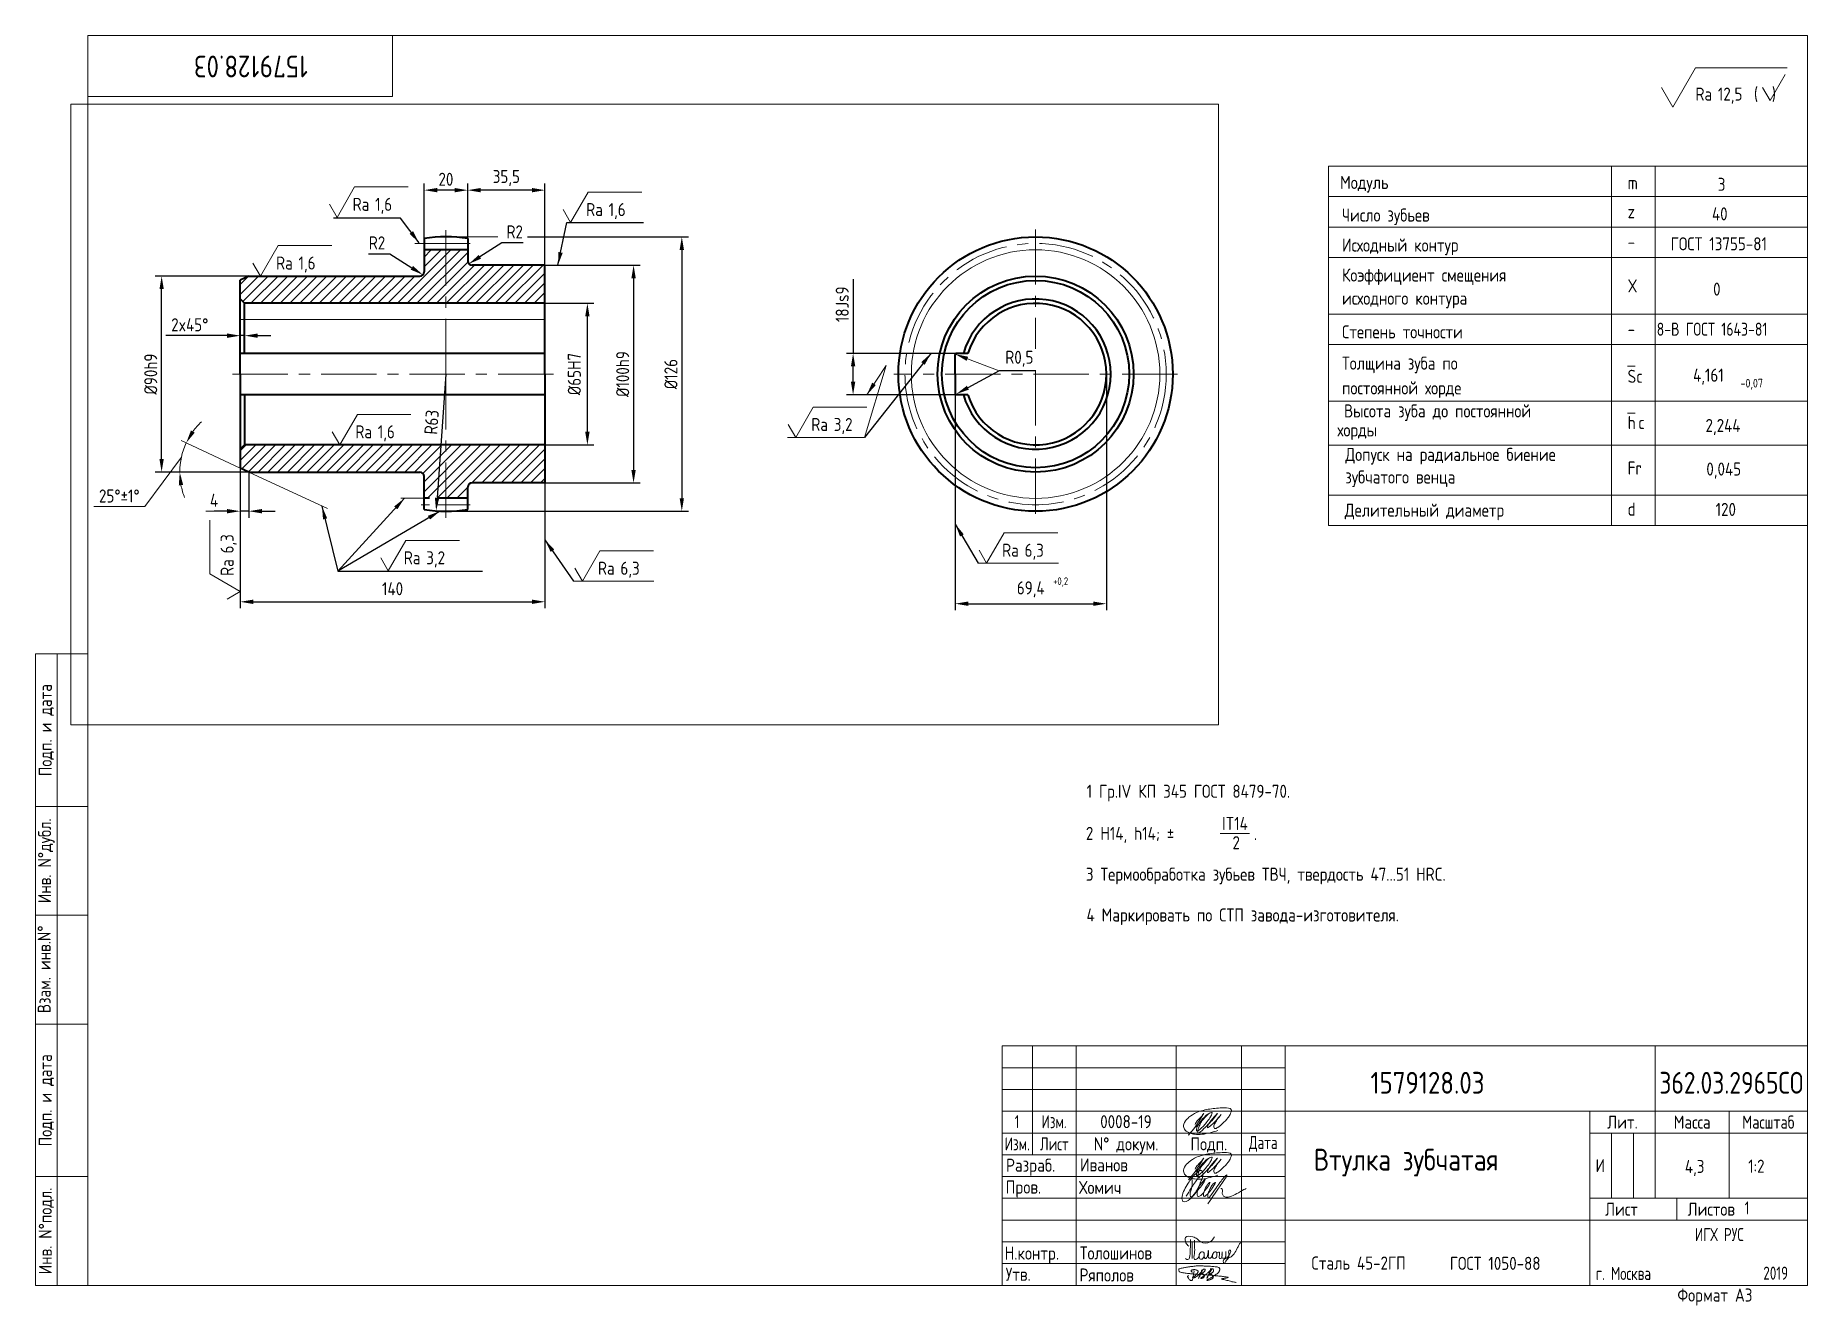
# Paper-space layout 'A3_protect' of a CAD drawing. Header units: millimetres. Extents: x 14 to 421, y -9 to 283.
# The model-space entities are those that its viewports show. They can reach past a viewport. Long polylines and large blocks are cut down to what shows.
import ezdxf
from ezdxf.enums import TextEntityAlignment as Align

# ---------------------------------------------------------------- set-up
doc = ezdxf.new("R2010")
doc.units = ezdxf.units.MM
doc.linetypes.add('CENTER', pattern=[50.8, 31.75, -6.35, 6.35, -6.35])
doc.layers.get('0').update_dxf_attribs({"lineweight": 18})
doc.layers.get('Defpoints').update_dxf_attribs({"lineweight": 25})
for name, color, linetype, lineweight in [('Bord', 1, 'Continuous', 18), ('Cen', 5, 'CENTER', 18), ('Con', 6, 'Continuous', 40), ('Cont', 6, 'Continuous', 40), ('Dim', 7, 'Continuous', 18), ('Hatch', 2, 'Continuous', 18), ('Text', 3, 'Continuous', 18), ('Textb', 6, 'Continuous', 18), ('Подписи', 10, 'Continuous', 18)]:
    doc.layers.add(name, color=color, linetype=linetype, lineweight=lineweight)
doc.styles.add('Style1', font='romans.shx', dxfattribs={"width": 0.8})
doc.dimstyles.new('DIA2', dxfattribs={"dimscale": 2, "dimtxt": 3, "dimasz": 3, "dimexe": 0.18, "dimexo": 0.0625, "dimgap": 1, "dimtad": 1, "dimdec": 0, "dimdsep": 46, "dimtxsty": 'Style1', "dimcen": 0.09, "dimclrt": 3, "dimadec": 0, "dimazin": 0, "dimtfac": 1, "dimtdec": 0, "dimtmove": 0, "dimatfit": 0, "dimfxl": 1, "dimtolj": 1, "dimarcsym": 0})
doc.dimstyles.new('LIN 2', dxfattribs={"dimscale": 2, "dimtxt": 3, "dimasz": 3, "dimexe": 1.5, "dimexo": 0, "dimgap": 1.5, "dimtad": 1, "dimtoh": 1, "dimdec": 4, "dimrnd": 1, "dimdsep": 46, "dimtxsty": 'Style1', "dimcen": 0, "dimdle": 2, "dimclrd": 256, "dimclrt": 3, "dimadec": 0, "dimazin": 0, "dimtfac": 0.666667, "dimtdec": 4, "dimtmove": 0, "dimatfit": 3, "dimfxl": 1, "dimtvp": 0.833333, "dimtolj": 1, "dimtzin": 0, "dimarcsym": 0})
doc.dimstyles.new('LIN2', dxfattribs={"dimscale": 2, "dimtxt": 3, "dimasz": 3, "dimexe": 1.5, "dimexo": 0, "dimgap": 1, "dimtad": 1, "dimdec": 1, "dimzin": 13, "dimdsep": 46, "dimtxsty": 'Style1', "dimcen": 0, "dimclrt": 3, "dimadec": 0, "dimazin": 0, "dimtfac": 1, "dimtdec": 1, "dimtmove": 1, "dimatfit": 2, "dimfxl": 1, "dimtolj": 1, "dimtzin": 13, "dimarcsym": 0})
doc.dimstyles.new('RAD2', dxfattribs={"dimscale": 2, "dimtxt": 3, "dimasz": 3, "dimexe": 1.5, "dimexo": 0, "dimgap": 1, "dimtad": 1, "dimtoh": 1, "dimdec": 0, "dimzin": 13, "dimdsep": 46, "dimtxsty": 'Style1', "dimcen": 0, "dimclrt": 3, "dimadec": 0, "dimazin": 0, "dimtfac": 1, "dimtdec": 0, "dimtmove": 0, "dimatfit": 3, "dimfxl": 1, "dimtolj": 1, "dimtzin": 13, "dimarcsym": 0})

psp = doc.layouts.new('A3_protect')

# ---------------------------------------------------------------- texts
at = {"lineweight": 18, "style": 'Style1'}
for s, width, p in [('1', 0.7, (239.14, 33.34)), ('Изм.', 0.7, (247.64, 33.34)), ('0008-19', 0.8, (264.14, 33.34))]:
    psp.add_text(s, height=3, dxfattribs=dict(at, width=width)).set_placement(p, align=Align.MIDDLE_CENTER)
at = {"layer": 'Text', "lineweight": 18, "style": 'Style1'}
for s, height, width, p in [('Модуль', 3, 0.8, (313.32, 247.49)), ('m', 3, 0.8, (379.36, 247.41)), ('3', 3, 0.8, (400.07, 247.06)), ('Число зубьев', 3, 0.8, (313.77, 240)), ('z', 3, 0.8, (379.36, 240.77)), ('40', 3, 0.8, (398.73, 240.28)), ('Исходный контур', 3, 0.8, (313.77, 233.11)), ('ГОСТ 13755-81', 3, 0.8, (389.25, 233.4)), ('-', 3, 0.8, (379.36, 233.85)), ('Коэффициент смещения', 3, 0.8, (313.77, 226.23)), ('X', 3, 0.8, (379.36, 223.73)), ('0', 3, 0.8, (398.99, 223)), ('исходного контура', 3, 0.8, (313.77, 220.91)), ('Степень точности', 3, 0.8, (313.77, 213.19)), ('8-B ГОСТ 1643-81', 3, 0.733578, (386.04, 213.8)), ('-', 3, 0.8, (379.36, 213.82)), ('Толщина зуба по', 3, 0.8, (313.77, 206)), ('Sc', 3, 0.8, (379.36, 202.98)), ('4,161', 3, 0.8, (394.39, 203.25)), ('-0,07', 2, 0.8, (405.29, 201.9)), ('постоянной хорде', 3, 0.8, (313.77, 200.31)), ('Высота зуба до постоянной  ', 3, 0.8, (314.22, 195.03)), ('h', 3, 0.8, (379.36, 192.36)), ('  хорды', 3, 0.8, (309.52, 190.66)), ('c', 3, 0.8, (381.8, 192.36)), ('2,244', 3, 0.8, (397.25, 191.69)), ('Допуск на радиальное биение', 3, 0.8, (314.53, 185.04)), ('Fr', 3, 0.8, (379.36, 181.91)), ('0,045', 3, 0.8, (397.44, 181.69)), ('зубчатого венца', 3, 0.8, (314.53, 179.86)), ('Делительный диаметр', 3, 0.8, (314.4, 172.25)), ('d', 3, 0.8, (379.36, 172.48)), ('120', 3, 0.8, (399.57, 172.41)), ('1 Гр.IV КП 345 ГОСТ 8479-70. ', 3, 0.8, (255.12, 107.7)), ('IT14', 3, 0.8, (286.23, 100.31)), ('2 Н14, h14; %%P', 3, 0.8, (254.94, 98.03)), ('2', 3, 0.8, (288.61, 95.89)), ('.', 3, 0.8, (293.53, 97.99)), ('3 Термообработка зубьев ТВЧ, твердость 47...51 HRC.', 3, 0.8, (254.94, 88.66)), ('4 Маркировать по СТП завода-изготовителя.', 3, 0.8, (255.08, 79.3)), ('Иванов', 3, 0.8, (253.6, 21.92)), ('4,3', 3, 0.8, (392.51, 21.56)), ('1:2', 3, 0.8, (407.03, 21.62)), ('Хомич', 3, 0.8, (253.37, 16.74)), ('1', 3, 0.7, (406.26, 12.03)), ('Толошинов', 3, 0.8, (253.55, 1.69)), ('Сталь 45-2ГП', 3, 0.8, (306.76, -0.62)), ('ГОСТ 1050-88', 3, 0.8, (338.52, -0.69)), ('2019', 3, 0.7, (410.52, -2.94)), ('Ряполов', 3, 0.8, (253.47, -3.37))]:
    psp.add_text(s, height=height, dxfattribs=dict(at, width=width)).set_placement(p)
at = {"layer": 'Textb', "lineweight": 18, "style": 'Style1', "width": 0.8}
psp.add_text('1579128.03', height=5, rotation=180, dxfattribs=at).set_placement((76.25, 278.12))
for s, p in [('1579128.03', (320.3, 39.77)), ('Втулка зубчатая ', (307.29, 22.12))]:
    psp.add_text(s, height=5, dxfattribs=at).set_placement(p)
at = {"layer": 'Textb', "lineweight": 18, "style": 'Style1', "width": 0.573566}
psp.add_text('362.03.2965СО', height=5, dxfattribs=at).set_placement((386.66, 39.77), (419.71, 39.77), align=Align.FIT)

msp = doc.modelspace()

# ---------------------------------------------------------------- texts
at = {"layer": 'Dim', "color": 3, "insert": (68.63379, -110.76471), "char_height": 6, "attachment_point": 5, "style": 'Style1'}
msp.add_mtext('25°±1°', dxfattribs=at)
at = {"layer": 'Text', "style": 'Style1', "width": 0.8}
msp.add_text('+0,2', height=3.5, dxfattribs=at).set_placement((497.51701, -151.64854))

# ---------------------------------------------------------------- blocks, each defined once
blk = doc.blocks.new('A3')
at = {"layer": 'Bord', "lineweight": 18}
for p, q in [((230, 55), (295, 55)), ((230, 50), (295, 50)), ((230, 45), (295, 45)), ((370, 40), (370, 25)), ((375, 40), (375, 25)), ((230, 30), (295, 30)), ((230, 25), (295, 25)), ((230, 20), (295, 20)), ((230, 15), (295, 15)), ((230, 10), (295, 10))]:
    blk.add_line(p, q, dxfattribs=at)
at = {"layer": 'Cont', "lineweight": 18}
for p, q in [((415, 292), (20, 292)), ((20, 292), (20, 5)), ((90, 278), (90, 292)), ((415, 292), (415, 5)), ((20, 278), (90, 278)), ((8, 5), (8, 150)), ((8, 150), (20, 150)), ((13, 5), (13, 150)), ((8, 115), (20, 115)), ((20, 90), (8, 90)), ((20, 65), (8, 65)), ((230, 60), (415, 60)), ((415, 60), (230, 60)), ((230, 60), (230, 5)), ((237, 60), (237, 35)), ((247, 60), (247, 5)), ((270, 5), (270, 60)), ((285, 60), (285, 5)), ((295, 5), (295, 60)), ((380, 60), (380, 25)), ((295, 45), (415, 45)), ((365, 5), (365, 45)), ((397, 25), (397, 45)), ((230, 40), (295, 40)), ((415, 40), (365, 40)), ((295, 35), (230, 35)), ((20, 30), (8, 30)), ((365, 25), (415, 25)), ((385, 25), (385, 20)), ((415, 20), (295, 20)), ((20, 5), (8, 5)), ((415, 5), (20, 5))]:
    blk.add_line(p, q, dxfattribs=at)
at = {"layer": 'Text', "lineweight": 18, "style": 'Style1', "width": 0.8}
for s, p in [('Подп. и дата', (10.5, 132.5)), ('Инв. N%%dдубл.', (10.5, 102.5)), ('Взам. инв.N%%d ', (10, 78.38)), ('Подп. и дата', (10.5, 47.5)), ('Инв. N%%dподл.', (10.5, 17.5))]:
    blk.add_text(s, height=3, rotation=90, dxfattribs=at).set_placement(p, align=Align.MIDDLE)
at = {"layer": 'Text', "lineweight": 18, "style": 'Style1'}
for s, width, p in [('Лит.', 0.8, (372.5, 42.5)), ('Масса', 0.8, (388.5, 42.5)), ('Масштаб', 0.75, (406, 42.5)), ('Изм.', 0.7, (233.5, 37.5)), ('Лист', 0.7, (242, 37.5)), ('N%%d докум.', 0.8, (258.5, 37.5)), ('Подп.', 0.8, (277.5, 37.5)), ('Лист', 0.8, (372.27, 22.5)), ('Листов', 0.8, (392.9, 22.5))]:
    blk.add_text(s, height=3, dxfattribs=dict(at, width=width)).set_placement(p, align=Align.MIDDLE_CENTER)
at = {"layer": 'Text', "lineweight": 18, "style": 'Style1', "width": 0.7}
for s, p in [('Дата', (290, 37.5)), ('ИГХ РУС', (394.75, 16.69))]:
    blk.add_text(s, height=3, dxfattribs=at).set_placement(p, align=Align.MIDDLE)
at = {"layer": 'Text', "lineweight": 18, "style": 'Style1'}
for s, width, p in [('Разpаб.', 0.8, (230.92, 31.1)), ('Пpов.', 0.8, (230.84, 26.08)), ('Н.контp.', 0.8, (230.6, 10.92)), ('Утв.', 0.8, (230.84, 6.06)), ('г. Москва', 0.7, (366.38, 6.25)), ('Фоpмат А3', 0.8, (385.11, 1.29))]:
    blk.add_text(s, height=3, dxfattribs=dict(at, width=width)).set_placement(p)
for tag, p, width in [('ФИО', (249, 31), 0.8), ('И', (366.3, 31.02), 0.8), ('ФИО', (249, 26), 0.8), ('ГОСТ_СОРТАМЕНТА', (307, 14), 0.8), ('ФИО', (249, 11), 0.8), ('ФИО', (249, 6), 0.8), ('2007', (402.85, 6.29), 0.7)]:
    blk.add_attdef(tag, p, '', height=3, dxfattribs=dict(at, width=width))
at = {"layer": 'Text', "lineweight": 18, "style": 'Style1', "width": 0.8}
for tag, p in [('200', (388.5, 32.5)), ('1:20', (406, 32.5))]:
    blk.add_attdef(tag, text='', height=3, dxfattribs=at).set_placement(p, align=Align.MIDDLE)
blk.add_attdef('СБОРОЧНЫЙ_ЧЕРТЕЖ', text='', height=3, dxfattribs=at).set_placement((330, 21.3), align=Align.CENTER)
for tag, p in [('1', (379, 22.5)), ('2', (402.6, 22.5))]:
    blk.add_attdef(tag, text='', height=3, dxfattribs=at).set_placement(p, align=Align.MIDDLE_CENTER)
blk.add_attdef('ЛИСТ', text='', height=3, dxfattribs=at).set_placement((295.75, 12.5), align=Align.MIDDLE_LEFT)
at = {"layer": 'Text', "lineweight": 18, "style": 'Style1', "width": 0.7}
blk.add_attdef('%%OГОСТ_ТЕХ._ТРЕБОВАНИЙ', text='', height=3, dxfattribs=at).set_placement((307, 8), align=Align.BOTTOM_LEFT)
at = {"layer": 'Textb', "lineweight": 18, "style": 'Style1', "width": 0.8}
blk.add_attdef('1234567', (79, 290), '', height=6, rotation=180, dxfattribs=at)
blk.add_attdef('1234567', (333.4, 48), '', height=6, dxfattribs=at)
for tag, height, p in [('123ХЯ', 6, (393.62, 48)), ('НАИМЕНОВАНИЕ', 5, (330, 30))]:
    blk.add_attdef(tag, text='', height=height, dxfattribs=at).set_placement(p, align=Align.CENTER)
blk = doc.blocks.new('A$C314368CF')
at = {"layer": 'Text'}
for q in [(7.18, 6), (1.98, 3)]:
    blk.add_line((3.72, 0), q, dxfattribs=at)
at = {"layer": 'Text', "style": 'Style1', "width": 0.8}
blk.add_text('(  )', height=3, dxfattribs=at).set_placement((0, 0))
blk = doc.blocks.new('sherISO_18')
at = {"layer": 'Cont', "lineweight": 18}
for p, q in [((-30.94, -16.46), (-25.74, -7.46)), ((-25.74, -7.46), (-4.67, -7.46)), ((-30.94, -16.46), (-33.54, -11.96))]:
    blk.add_line(p, q, dxfattribs=at)
at = {"lineweight": 18}
blk.add_blockref('A$C314368CF', (-12.3, -14.96), dxfattribs=at)
at = {"layer": 'Textb', "lineweight": 18, "style": 'Style1', "width": 0.8}
blk.add_text('Ra', height=3, dxfattribs=at).set_placement((-25.74, -14.96))
blk.add_attdef('12,5', (-20.6, -14.96), '', height=3, dxfattribs=at)
blk = doc.blocks.new('A$C63F45750')
at = {"layer": 'Text'}
for points, knots in [([(3.17, 2.37), (3.12, 2.38), (3.04, 2.41), (2.94, 2.5), (2.85, 2.57), (2.79, 2.69), (2.87, 2.77), (2.99, 2.84), (3.16, 2.89), (3.36, 2.93), (3.6, 2.95), (3.82, 2.92), (4.05, 2.87), (4.25, 2.78), (4.45, 2.63), (4.46, 2.42), (4.38, 2.26), (4.28, 2.1), (4.17, 1.94), (4.03, 1.78), (3.89, 1.62), (3.75, 1.52), (3.63, 1.43), (3.49, 1.36), (3.35, 1.3), (3.24, 1.25), (3.16, 1.21), (3.12, 1.15), (3.19, 1.1), (3.27, 1.09), (3.4, 1.07), (3.55, 1.07), (3.72, 1.12), (3.92, 1.19), (4.1, 1.34), (4.26, 1.51), (4.44, 1.65), (4.59, 1.81), (4.74, 1.93), (4.84, 2.04), (4.93, 2.14), (5.07, 2.29), (5.19, 2.53), (5.28, 2.68), (5.35, 2.96), (5.23, 2.66), (5.2, 2.44), (5.04, 2.09), (4.95, 1.81), (4.86, 1.57), (4.75, 1.31), (4.67, 1.12), (4.46, 0.78), (4.62, 1.17), (4.71, 1.45), (4.88, 1.74), (5.01, 2), (5.08, 2.19), (5.19, 2.4), (5.32, 2.58), (5.4, 2.75), (5.52, 2.89), (5.65, 3.04), (5.85, 3.1), (6.02, 3.03), (6.08, 2.87), (6.03, 2.7), (5.9, 2.51), (5.7, 2.37), (5.55, 2.23), (5.4, 2.17), (5.31, 2.12), (5.12, 2.09), (5.35, 2.07), (5.48, 2), (5.64, 1.93), (5.75, 1.8), (5.85, 1.67), (5.89, 1.54), (5.89, 1.37), (5.8, 1.2), (5.63, 1.06), (5.41, 0.94), (5.23, 0.86), (5.02, 0.92), (5.13, 1.1), (5.28, 1.16), (5.44, 1.27), (5.61, 1.36), (5.74, 1.46), (5.86, 1.53), (5.95, 1.61), (6.05, 1.69), (6.15, 1.77), (6.28, 1.87), (6.46, 2.02), (6.65, 2.19), (6.83, 2.37), (6.98, 2.49), (7.11, 2.61), (7.2, 2.74), (7.32, 2.84), (7.42, 2.97), (7.48, 3.08), (7.48, 3.27), (7.34, 3.08), (7.28, 2.94), (7.18, 2.69), (7.1, 2.46), (7, 2.22), (6.93, 1.98), (6.83, 1.78), (6.73, 1.55), (6.67, 1.34), (6.6, 1.14), (6.56, 1.03), (6.39, 0.99), (6.62, 1.33), (6.75, 1.54), (6.93, 1.87), (7.05, 2.08), (7.18, 2.32), (7.33, 2.6), (7.47, 2.89), (7.6, 3.07), (7.79, 3.18), (7.95, 3.01), (8, 2.81), (7.99, 2.62), (7.94, 2.46), (7.83, 2.33), (7.69, 2.22), (7.53, 2.11), (7.37, 2.03), (7.21, 1.99), (7.11, 1.97), (6.89, 1.98), (7.07, 1.94), (7.15, 1.9), (7.27, 1.88), (7.39, 1.84), (7.52, 1.81), (7.62, 1.72), (7.7, 1.62), (7.78, 1.51), (7.83, 1.39), (7.87, 1.26), (7.88, 1.13), (7.86, 0.99), (7.75, 0.88), (7.6, 0.77), (7.4, 0.73), (7.19, 0.66), (6.97, 0.55), (6.71, 0.48), (6.57, 0.44), (6.42, 0.42), (6.52, 0.58), (6.61, 0.64), (6.81, 0.78), (7.06, 0.89), (7.33, 1.04), (7.55, 1.16), (7.7, 1.24), (7.84, 1.32), (7.99, 1.43), (8.21, 1.58), (8.48, 1.76), (8.74, 1.95), (8.97, 2.12), (9.1, 2.29), (9.23, 2.44), (9.3, 2.6), (9.37, 2.74), (9.42, 2.92), (9.45, 3.13), (9.21, 3.48), (8.67, 3.59), (8.09, 3.63), (7.57, 3.66), (7.06, 3.74), (6.57, 3.75), (6.09, 3.74), (5.67, 3.78), (5.28, 3.78), (4.96, 3.81), (4.65, 3.83), (4.31, 3.82), (3.97, 3.79), (3.61, 3.74), (3.22, 3.67), (2.86, 3.66), (2.53, 3.61), (2.18, 3.52), (1.78, 3.54), (1.38, 3.37), (0.96, 3.35), (0.58, 3.24), (0.25, 3.19), (0.03, 3.06), (-0.03, 2.83), (0.02, 2.6), (0.26, 2.38), (0.59, 2.33), (1, 2.2), (1.48, 2.15), (1.93, 2.05), (2.35, 2.02), (2.72, 2.01), (3.11, 1.94), (3.68, 1.94), (4.25, 1.83), (4.91, 1.87), (5.53, 1.76), (6.13, 1.72), (6.73, 1.71), (7.32, 1.62), (7.99, 1.55), (8.64, 1.54), (9.16, 1.46), (9.61, 1.42), (10.03, 1.4), (10.41, 1.32), (10.73, 1.29), (11.01, 1.24), (11.18, 1.23), (11.42, 1.14), (11.18, 1.06), (11.01, 1.03), (10.71, 0.98), (10.37, 0.92), (10.1, 0.91), (9.65, 0.75), (10.22, 0.67), (10.54, 0.59), (11.08, 0.47), (11.61, 0.35), (12.17, 0.15), (12.64, 0.08), (12.98, 0.03), (13.11, 0.01), (13.18, 0)], [0, 0, 0, 0, 0.153866, 0.270441, 0.388867, 0.510533, 0.592156, 0.71333, 0.90842, 1.11344, 1.349254, 1.61246, 1.782219, 2.047249, 2.291879, 2.451528, 2.651081, 2.806158, 3.017979, 3.227348, 3.462381, 3.633009, 3.75766, 3.920516, 4.080796, 4.214529, 4.291786, 4.349969, 4.397594, 4.50822, 4.594826, 4.799244, 4.954392, 5.128468, 5.437537, 5.632649, 5.842485, 6.094987, 6.293219, 6.410959, 6.551192, 6.687808, 7.022147, 7.294342, 7.425356, 7.52079, 7.946481, 8.313051, 8.59833, 8.833695, 9.090496, 9.427695, 9.601191, 9.883219, 10.093306, 10.673943, 10.798776, 10.974628, 11.287247, 11.486184, 11.648652, 11.848902, 12.027194, 12.25348, 12.40059, 12.537783, 12.716293, 12.91523, 13.208551, 13.438489, 13.549668, 13.67779, 13.77127, 13.930001, 14.029091, 14.272112, 14.434836, 14.547084, 14.739051, 14.830983, 15.061241, 15.268922, 15.500489, 15.788979, 15.879568, 16.024283, 16.221854, 16.418714, 16.593102, 16.783247, 16.91018, 17.018213, 17.135263, 17.278205, 17.430482, 17.620087, 17.979626, 18.191789, 18.388716, 18.565718, 18.714854, 18.857929, 19.039974, 19.171375, 19.283034, 19.400085, 19.618058, 19.882245, 20.150781, 20.377854, 20.649532, 20.89723, 21.042543, 21.40016, 21.557817, 21.667145, 21.752781, 21.926256, 22.412297, 22.813145, 22.961412, 23.171289, 23.607257, 23.940428, 24.110007, 24.291214, 24.48084, 24.697609, 24.904078, 25.034245, 25.218018, 25.407651, 25.573473, 25.787447, 25.930292, 26.051316, 26.18846, 26.285312, 26.406799, 26.52425, 26.630463, 26.793722, 26.898606, 27.029313, 27.171012, 27.314101, 27.419918, 27.580557, 27.709367, 27.829268, 28.024364, 28.266961, 28.41242, 28.705761, 28.989137, 29.187748, 29.233768, 29.332802, 29.529535, 29.667094, 30.039923, 30.332117, 30.61061, 30.769982, 30.856778, 31.109923, 31.313488, 31.656425, 32.066331, 32.296628, 32.49714, 32.710276, 32.891468, 33.014834, 33.177747, 33.444503, 33.618009, 34.409008, 34.914636, 35.419802, 35.95397, 36.458179, 36.88069, 37.388403, 37.738353, 38.034261, 38.353468, 38.693154, 39.037638, 39.391136, 39.787481, 40.203773, 40.488977, 40.784975, 41.26625, 41.668005, 42.070065, 42.499388, 42.869834, 43.079573, 43.213439, 43.554591, 43.717296, 44.153724, 44.506336, 45.019111, 45.587859, 45.90191, 46.270392, 46.703958, 47.093115, 47.952647, 48.44014, 49.079253, 49.808223, 50.268654, 50.851051, 51.604831, 52.298429, 52.776925, 53.1907, 53.661988, 54.042386, 54.348524, 54.616841, 54.853814, 54.983777, 55.126096, 55.333328, 55.613101, 56.008732, 56.315809, 56.59982, 56.87931, 57.399251, 57.889617, 58.432507, 59.066698, 59.660314, 59.862668, 60.07277, 60.07277, 60.07277, 60.07277]), ([(2.31, 1.53), (2.26, 1.52), (2.17, 1.51), (2.06, 1.48), (1.93, 1.38), (2.07, 1.25), (2.14, 1.11), (2.26, 0.93), (2.39, 0.72), (2.57, 0.54), (2.71, 0.44), (2.86, 0.4), (3.02, 0.43), (3.14, 0.54), (3.21, 0.79), (3.25, 1.07), (3.31, 1.4), (3.35, 1.67), (3.38, 1.92), (3.47, 2.19), (3.5, 2.43), (3.54, 2.59), (3.56, 2.64)], [0, 0, 0, 0, 0.15847, 0.269731, 0.363591, 0.555514, 0.688037, 0.848606, 1.204359, 1.433632, 1.58673, 1.729549, 1.880686, 2.057874, 2.19169, 2.63505, 2.928153, 3.184121, 3.441863, 3.696117, 4.025873, 4.178055, 4.178055, 4.178055, 4.178055])]:
    blk.add_open_spline(points, degree=3, knots=knots, dxfattribs=at)
blk = doc.blocks.new('A$C4F4A4F5D')
at = {"layer": 'Подписи', "lineweight": 18}
for points, knots in [([(0.76, 2.84), (0.53, 3.07), (0.02, 3.58), (-0.25, 5.26), (1.65, 5.12), (2.72, 4.57), (3.71, 3.46), (5.71, 3.44), (6.39, 4.52), (6.67, 4.97)], [0, 0, 0, 0, 0.995549, 2.196439, 3.853213, 4.970011, 6.02292, 8.170898, 9.705386, 9.705386, 9.705386, 9.705386]), ([(1.19, 4.34), (1.17, 3.4), (1.13, 2.06), (0.98, -0.44), (0.2, -0.16), (0.03, -0.03), (0, 0)], [0, 0, 0, 0, 3.274293, 4.654149, 5.171803, 5.30168, 5.30168, 5.30168, 5.30168]), ([(2.1, 4.21), (2.1, 3.72), (2.08, 2.67), (2.22, 1.45), (1.71, -0.56), (3.23, 0.14), (3.06, 1.09), (3.85, 1.74), (4.43, 1.17), (4.31, 0.54), (4.11, -0.15), (3.33, -0.21), (3.11, 0.28), (3.13, 0.53), (3.14, 0.66)], [0, 0, 0, 0, 1.402041, 3.063923, 4.415037, 5.298701, 6.374637, 7.087927, 7.603499, 8.330482, 8.911132, 9.613125, 9.996533, 10.366919, 10.366919, 10.366919, 10.366919]), ([(1.58, 3.74), (1.58, 3.25), (1.58, 2.32), (1.61, 1.07), (1.55, 0.31), (1.53, 0)], [0, 0, 0, 0, 1.453969, 2.804084, 3.740223, 3.740223, 3.740223, 3.740223]), ([(4.28, 0.44), (4.31, 0.37), (4.37, 0.25), (4.41, 0.06), (4.62, -0.05), (5, 0.18), (5.14, 0.84), (5.2, 1.3), (5.31, 2.06), (5.31, 1.17), (5.3, 0.78), (5.2, 0.26), (5.58, -0.01), (5.91, 0.16), (6.08, 0.5), (6.26, 0.9), (6.43, 1.31), (6.72, 1.59), (7.17, 1.58), (7.18, 1.05), (7.31, 0.57), (6.99, 0.02), (6.34, -0.02), (6.17, 0.51), (6.24, 0.79), (6.27, 0.92)], [0, 0, 0, 0, 0.247339, 0.413433, 0.559308, 0.874045, 1.558567, 2.392422, 2.645523, 3.22433, 3.719885, 4.231527, 4.573657, 4.879974, 5.190145, 5.704595, 6.19318, 6.529505, 6.863422, 7.269696, 7.83948, 8.395909, 8.926487, 9.378613, 9.791445, 9.791445, 9.791445, 9.791445]), ([(7.18, 1.27), (7.27, 1.3), (7.44, 1.37), (7.78, 1.56), (7.87, 1.06), (7.83, 0.71), (7.66, -0.05), (8.07, 0.01), (8.43, 0.12), (8.39, 0.68), (8.46, 1.9), (8.39, 0.94), (8.43, 0.6), (8.37, 0.05), (8.74, 0.07), (9.11, -0.03), (9.26, 0.49), (9.33, 0.95), (9.27, 1.34), (9.32, 1.77), (9.28, 0.91), (9.34, 0.6), (9.2, 0.14), (9.65, -0.01), (9.83, 0.61), (10.14, 1.03), (10.6, 1.72), (9.95, 2.11), (9.91, 1.23), (10.07, 0.69), (9.92, 0), (9.35, -0.37), (8.95, -1.56), (8.34, 0.07), (10.28, -0.02), (11.26, 1.1), (11.82, 2.15), (12.24, 3.04), (12.52, 3.46), (12.65, 3.65)], [0, 0, 0, 0, 0.305783, 0.619019, 0.796582, 1.5526, 2.082394, 2.34716, 2.5822, 3.136594, 4.040413, 4.363654, 5.267311, 5.441668, 5.78494, 6.114287, 6.466434, 7.104395, 7.620812, 7.679251, 8.272982, 8.692439, 9.1059, 9.338721, 9.784511, 10.568279, 11.297869, 11.566962, 12.285888, 12.851793, 13.545205, 14.102749, 15.055561, 15.671649, 17.422398, 18.699613, 20.16544, 20.963871, 21.66672, 21.66672, 21.66672, 21.66672])]:
    blk.add_open_spline(points, degree=3, knots=knots, dxfattribs=at)
blk = doc.blocks.new('*D31')
at = {"layer": 'Defpoints', "color": 0, "transparency": 16777216}
for p in [(206.37, -8.13), (208.06, -9.21)]:
    blk.add_point(p, dxfattribs=at)
at = {"layer": 'Dim', "color": 0, "lineweight": -2, "transparency": 16777216}
for p, q in [((183.11, 0.46), (192.88, 0.46)), ((192.88, 0.46), (203, -5.98))]:
    blk.add_line(p, q, dxfattribs=at)
at = {"layer": 'Dim', "color": 0, "transparency": 16777216}
blk.add_solid([(203.54, -5.14), (202.46, -6.83), (208.06, -9.21)], dxfattribs=at)
at = {"layer": 'Dim', "color": 3, "transparency": 16777216, "insert": (186.99, 5.46), "char_height": 6, "attachment_point": 5, "style": 'Style1'}
blk.add_mtext('\\A1;R2', dxfattribs=at)
blk = doc.blocks.new('sherISO_01')
at = {"layer": 'Text'}
blk.add_line((4.04, 7), (16.36, 7), dxfattribs=at)
blk.add_lwpolyline([(-1.73, 3), (0, 0), (4.04, 7)], dxfattribs=at)
at = {"layer": 'Text', "style": 'Style1', "width": 0.8}
blk.add_text('Ra', height=3, dxfattribs=at).set_placement((3.58, 1.5))
blk.add_attdef('12,5', (8.73, 1.5), '', height=3, dxfattribs=at)
blk = doc.blocks.new('*D32')
at = {"layer": 'Defpoints', "color": 0, "transparency": 16777216}
for p in [(88.06, -9.79), (153.84, -9.79), (152.84, -99.79)]:
    blk.add_point(p, dxfattribs=at)
at = {"layer": 'Dim', "color": 0, "lineweight": -2, "transparency": 16777216}
for p, q in [((153.84, -9.79), (85.06, -9.79)), ((88.06, -93.79), (88.06, -15.79)), ((152.84, -99.79), (85.06, -99.79))]:
    blk.add_line(p, q, dxfattribs=at)
at = {"layer": 'Dim', "color": 0, "transparency": 16777216}
for points in [[(87.06, -15.79), (89.06, -15.79), (88.06, -9.79)], [(87.06, -93.79), (89.06, -93.79), (88.06, -99.79)]]:
    blk.add_solid(points, dxfattribs=at)
at = {"layer": 'Dim', "color": 3, "transparency": 16777216, "insert": (83.06, -54.79), "char_height": 6, "attachment_point": 5, "rotation": 90, "style": 'Style1'}
blk.add_mtext('\\A1;%%C90h9', dxfattribs=at)
blk = doc.blocks.new('*D33')
at = {"layer": 'Defpoints', "color": 0, "transparency": 16777216}
for p in [(124.15, -97.93), (128.15, -99.79), (124.15, -117.76)]:
    blk.add_point(p, dxfattribs=at)
at = {"layer": 'Dim', "color": 0, "lineweight": -2, "transparency": 16777216}
for p, q in [((124.15, -97.93), (124.15, -120.76)), ((128.15, -99.79), (128.15, -120.76)), ((118.15, -117.76), (112.15, -117.76)), ((128.15, -117.76), (124.15, -117.76)), ((134.15, -117.76), (140.15, -117.76))]:
    blk.add_line(p, q, dxfattribs=at)
at = {"layer": 'Dim', "color": 0, "transparency": 16777216}
for points in [[(118.15, -116.76), (118.15, -118.76), (124.15, -117.76)], [(134.15, -116.76), (134.15, -118.76), (128.15, -117.76)]]:
    blk.add_solid(points, dxfattribs=at)
at = {"layer": 'Dim', "color": 3, "transparency": 16777216, "insert": (112.15, -112.76), "char_height": 6, "attachment_point": 5, "style": 'Style1'}
blk.add_mtext('\\A1;4', dxfattribs=at)
blk = doc.blocks.new('*D34')
at = {"layer": 'Defpoints', "color": 0, "transparency": 16777216}
for p in [(124.15, -37.15), (124.15, -39.92), (126.15, -39.92)]:
    blk.add_point(p, dxfattribs=at)
at = {"layer": 'Dim', "color": 0, "lineweight": -2, "transparency": 16777216}
for p, q in [((118.15, -37.15), (89.98, -37.15)), ((124.15, -39.92), (124.15, -34.15)), ((126.15, -37.15), (124.15, -37.15)), ((126.15, -39.92), (126.15, -34.15)), ((132.15, -37.15), (138.15, -37.15))]:
    blk.add_line(p, q, dxfattribs=at)
at = {"layer": 'Dim', "color": 0, "transparency": 16777216}
for points in [[(118.15, -36.15), (118.15, -38.15), (124.15, -37.15)], [(132.15, -36.15), (132.15, -38.15), (126.15, -37.15)]]:
    blk.add_solid(points, dxfattribs=at)
at = {"layer": 'Dim', "color": 3, "transparency": 16777216, "insert": (101, -32.15), "char_height": 6, "attachment_point": 5, "style": 'Style1'}
blk.add_mtext('\\A1;2x45%%D', dxfattribs=at)
blk = doc.blocks.new('*D35')
at = {"layer": 'Defpoints', "color": 0, "transparency": 16777216}
for p in [(218.65, -54.79), (214.15, -117.63)]:
    blk.add_point(p, dxfattribs=at)
at = {"layer": 'Dim', "color": 0, "lineweight": -2, "transparency": 16777216}
blk.add_line((218.65, -54.79), (214.58, -111.65), dxfattribs=at)
at = {"layer": 'Dim', "color": 0, "transparency": 16777216}
blk.add_solid([(213.58, -111.58), (215.58, -111.72), (214.15, -117.63)], dxfattribs=at)
at = {"layer": 'Dim', "color": 3, "transparency": 16777216, "insert": (212.06, -76.87), "char_height": 6, "attachment_point": 5, "rotation": 85.90781, "style": 'Style1'}
blk.add_mtext('\\A1;R63', dxfattribs=at)
blk = doc.blocks.new('*D36')
at = {"layer": 'Defpoints', "color": 0, "transparency": 16777216}
for p in [(405.68, -45.29), (456.34, -45.29), (456.34, -64.29)]:
    blk.add_point(p, dxfattribs=at)
at = {"layer": 'Dim', "color": 0, "lineweight": -2, "transparency": 16777216}
for p, q in [((405.68, -11.26), (405.68, -45.29)), ((456.34, -45.29), (402.68, -45.29)), ((405.68, -58.29), (405.68, -51.29)), ((456.34, -64.29), (402.68, -64.29))]:
    blk.add_line(p, q, dxfattribs=at)
at = {"layer": 'Dim', "color": 0, "transparency": 16777216}
for points in [[(404.68, -51.29), (406.68, -51.29), (405.68, -45.29)], [(404.68, -58.29), (406.68, -58.29), (405.68, -64.29)]]:
    blk.add_solid(points, dxfattribs=at)
at = {"layer": 'Dim', "color": 3, "transparency": 16777216, "insert": (400.68, -22.75), "char_height": 6, "attachment_point": 5, "rotation": 90, "style": 'Style1'}
blk.add_mtext('\\A1;18Js9', dxfattribs=at)
blk = doc.blocks.new('*D37')
at = {"layer": 'Defpoints', "color": 0, "transparency": 16777216}
for p in [(264.15, -4.79), (264.15, -104.79), (304.84, -104.79)]:
    blk.add_point(p, dxfattribs=at)
at = {"layer": 'Dim', "color": 0, "lineweight": -2, "transparency": 16777216}
for p, q in [((264.15, -4.79), (307.84, -4.79)), ((304.84, -10.79), (304.84, -98.79)), ((264.15, -104.79), (307.84, -104.79))]:
    blk.add_line(p, q, dxfattribs=at)
at = {"layer": 'Dim', "color": 0, "transparency": 16777216}
for points in [[(303.84, -10.79), (305.84, -10.79), (304.84, -4.79)], [(303.84, -98.79), (305.84, -98.79), (304.84, -104.79)]]:
    blk.add_solid(points, dxfattribs=at)
at = {"layer": 'Dim', "color": 3, "transparency": 16777216, "insert": (299.84, -54.79), "char_height": 6, "attachment_point": 5, "rotation": 90, "style": 'Style1'}
blk.add_mtext('\\A1;%%C100h9', dxfattribs=at)
blk = doc.blocks.new('*D38')
at = {"layer": 'Defpoints', "color": 0, "transparency": 16777216}
for p in [(256.05, 8.21), (218.65, -117.79), (327, -117.79)]:
    blk.add_point(p, dxfattribs=at)
at = {"layer": 'Dim', "color": 0, "lineweight": -2, "transparency": 16777216}
for p, q in [((256.05, 8.21), (330, 8.21)), ((327, 2.21), (327, -111.79)), ((218.65, -117.79), (330, -117.79))]:
    blk.add_line(p, q, dxfattribs=at)
at = {"layer": 'Dim', "color": 0, "transparency": 16777216}
for points in [[(326, 2.21), (328, 2.21), (327, 8.21)], [(326, -111.79), (328, -111.79), (327, -117.79)]]:
    blk.add_solid(points, dxfattribs=at)
at = {"layer": 'Dim', "color": 3, "transparency": 16777216, "insert": (322, -54.79), "char_height": 6, "attachment_point": 5, "rotation": 90, "style": 'Style1'}
blk.add_mtext('\\A1;%%C126', dxfattribs=at)
blk = doc.blocks.new('*D39')
at = {"layer": 'Defpoints', "color": 0, "transparency": 16777216}
for p in [(208.65, 29.67), (208.65, 7.41), (228.65, 7.41)]:
    blk.add_point(p, dxfattribs=at)
at = {"layer": 'Dim', "color": 0, "lineweight": -2, "transparency": 16777216}
for p, q in [((208.65, 7.41), (208.65, 32.67)), ((228.65, 7.41), (228.65, 32.67)), ((222.65, 29.67), (214.65, 29.67))]:
    blk.add_line(p, q, dxfattribs=at)
at = {"layer": 'Dim', "color": 0, "transparency": 16777216}
for points in [[(214.65, 30.67), (214.65, 28.67), (208.65, 29.67)], [(222.65, 30.67), (222.65, 28.67), (228.65, 29.67)]]:
    blk.add_solid(points, dxfattribs=at)
at = {"layer": 'Dim', "color": 3, "transparency": 16777216, "insert": (218.65, 34.67), "char_height": 6, "attachment_point": 5, "style": 'Style1'}
blk.add_mtext('\\A1;20', dxfattribs=at)
blk = doc.blocks.new('*D40')
at = {"layer": 'Defpoints', "color": 0, "transparency": 16777216}
for p in [(228.65, 29.67), (228.65, 7.41), (264.15, -4.79)]:
    blk.add_point(p, dxfattribs=at)
at = {"layer": 'Dim', "color": 0, "lineweight": -2, "transparency": 16777216}
for p, q in [((228.65, 7.41), (228.65, 32.67)), ((264.15, -4.79), (264.15, 32.67)), ((258.15, 29.67), (234.65, 29.67))]:
    blk.add_line(p, q, dxfattribs=at)
at = {"layer": 'Dim', "color": 0, "transparency": 16777216}
for points in [[(234.65, 30.67), (234.65, 28.67), (228.65, 29.67)], [(258.15, 30.67), (258.15, 28.67), (264.15, 29.67)]]:
    blk.add_solid(points, dxfattribs=at)
at = {"layer": 'Dim', "color": 3, "transparency": 16777216, "insert": (246.4, 35.24), "char_height": 6, "attachment_point": 5, "style": 'Style1'}
blk.add_mtext('\\A1;35,5', dxfattribs=at)
blk = doc.blocks.new('*D41')
at = {"layer": 'Defpoints', "color": 0, "transparency": 16777216}
for p in [(229.19, -4.17), (230.88, -3.09)]:
    blk.add_point(p, dxfattribs=at)
at = {"layer": 'Dim', "color": 0, "lineweight": -2, "transparency": 16777216}
for p, q in [((244.38, 5.5), (234.25, -0.94)), ((254.15, 5.5), (244.38, 5.5))]:
    blk.add_line(p, q, dxfattribs=at)
at = {"layer": 'Dim', "color": 0, "transparency": 16777216}
blk.add_solid([(233.72, -0.1), (234.79, -1.79), (229.19, -4.17)], dxfattribs=at)
at = {"layer": 'Dim', "color": 3, "transparency": 16777216, "insert": (250.26, 10.5), "char_height": 6, "attachment_point": 5, "style": 'Style1'}
blk.add_mtext('\\A1;R2', dxfattribs=at)
blk = doc.blocks.new('*D42')
at = {"layer": 'Defpoints', "color": 0, "transparency": 16777216}
for p in [(452.68, -64.15), (453.12, -63.91)]:
    blk.add_point(p, dxfattribs=at)
at = {"layer": 'Dim', "color": 0, "lineweight": -2, "transparency": 16777216}
for p, q in [((472.74, -53.34), (458.4, -61.06)), ((489.37, -53.34), (472.74, -53.34)), ((452.68, -64.15), (453.12, -63.91))]:
    blk.add_line(p, q, dxfattribs=at)
at = {"layer": 'Dim', "color": 0, "transparency": 16777216}
blk.add_solid([(457.93, -60.18), (458.88, -61.94), (453.12, -63.91)], dxfattribs=at)
at = {"layer": 'Dim', "color": 3, "transparency": 16777216, "insert": (482.05, -47.77), "char_height": 6, "attachment_point": 5, "style": 'Style1'}
blk.add_mtext('\\A1;R0,5', dxfattribs=at)
blk = doc.blocks.new('*D44')
at = {"layer": 'Defpoints', "color": 0, "transparency": 16777216}
for p in [(264.15, -22.29), (283.63, -22.29), (264.15, -87.29)]:
    blk.add_point(p, dxfattribs=at)
at = {"layer": 'Dim', "color": 0, "lineweight": -2, "transparency": 16777216}
for p, q in [((264.15, -22.29), (286.63, -22.29)), ((264.15, -87.29), (286.63, -87.29))]:
    blk.add_line(p, q, dxfattribs=at)
at = {"layer": 'Dim', "lineweight": -2, "transparency": 16777216}
blk.add_line((283.63, -81.29), (283.63, -28.29), dxfattribs=at)
at = {"layer": 'Dim', "transparency": 16777216}
for points in [[(282.63, -28.29), (284.63, -28.29), (283.63, -22.29)], [(282.63, -81.29), (284.63, -81.29), (283.63, -87.29)]]:
    blk.add_solid(points, dxfattribs=at)
at = {"layer": 'Dim', "color": 3, "transparency": 16777216, "insert": (277.63, -54.79), "char_height": 6, "attachment_point": 5, "rotation": 90, "style": 'Style1'}
blk.add_mtext('\\A1;%%C65H7', dxfattribs=at)
blk = doc.blocks.new('*D45')
at = {"layer": 'Defpoints', "color": 0, "transparency": 16777216}
for p in [(124.15, -97.93), (264.15, -104.79), (264.15, -159.36)]:
    blk.add_point(p, dxfattribs=at)
at = {"layer": 'Dim', "color": 0, "lineweight": -2, "transparency": 16777216}
for p, q in [((124.15, -97.93), (124.15, -162.36)), ((264.15, -104.79), (264.15, -162.36))]:
    blk.add_line(p, q, dxfattribs=at)
at = {"layer": 'Dim', "lineweight": -2, "transparency": 16777216}
blk.add_line((130.15, -159.36), (258.15, -159.36), dxfattribs=at)
at = {"layer": 'Dim', "transparency": 16777216}
for points in [[(130.15, -158.36), (130.15, -160.36), (124.15, -159.36)], [(258.15, -158.36), (258.15, -160.36), (264.15, -159.36)]]:
    blk.add_solid(points, dxfattribs=at)
at = {"layer": 'Dim', "color": 3, "transparency": 16777216, "insert": (194.15, -153.36), "char_height": 6, "attachment_point": 5, "style": 'Style1'}
blk.add_mtext('\\A1;140', dxfattribs=at)
blk = doc.blocks.new('*D43')
at = {"layer": 'Defpoints', "color": 0, "transparency": 16777216}
for p in [(522.01, -54.79), (452.54, -62.29), (522.01, -160.24)]:
    blk.add_point(p, dxfattribs=at)
at = {"layer": 'Dim', "color": 0, "lineweight": -2, "transparency": 16777216}
for p, q in [((522.01, -54.79), (522.01, -163.24)), ((452.54, -62.29), (452.54, -163.24))]:
    blk.add_line(p, q, dxfattribs=at)
at = {"layer": 'Dim', "lineweight": -2, "transparency": 16777216}
blk.add_line((458.54, -160.24), (516.01, -160.24), dxfattribs=at)
at = {"layer": 'Dim', "transparency": 16777216}
for points in [[(458.54, -159.24), (458.54, -161.24), (452.54, -160.24)], [(516.01, -159.24), (516.01, -161.24), (522.01, -160.24)]]:
    blk.add_solid(points, dxfattribs=at)
at = {"layer": 'Dim', "color": 3, "transparency": 16777216, "insert": (487.27, -153.67), "char_height": 6, "attachment_point": 5, "style": 'Style1'}
blk.add_mtext('\\A1;69,4', dxfattribs=at)

# ---------------------------------------------------------------- dimensions: what is measured, and where the dimension line sits
at = {"layer": 'Dim'}
dim = msp.add_linear_dim(base=(208.64746, 29.66944), p1=(228.64746, 7.4086), p2=(208.64746, 7.4086), angle=180, dimstyle='LIN2', dxfattribs=at)
dim.commit()
dim.dimension.update_dxf_attribs({"geometry": '*D39', "text_midpoint": (218.64746, 34.66944)})
for base, p1, p2, angle, text, picture, middle in [((228.64746, 29.66944), (264.14746, -4.79269), (228.64746, 7.4086), 180, '35,5', '*D40', (246.39746, 35.24087)), ((327.00417, -117.79269), (256.04677, 8.20731), (218.64746, -117.79269), 90, '%%C<>', '*D38', (322.00417, -54.79269)), ((304.84381, -104.79269), (264.14746, -4.79269), (264.14746, -104.79269), 90, '%%C<>h9', '*D37', (299.84381, -54.79269)), ((88.05619, -9.79269), (152.84043, -99.79269), (153.84043, -9.79269), 90, '%%C<>h9', '*D32', (83.05619, -54.79269))]:
    dim = msp.add_linear_dim(base=base, p1=p1, p2=p2, angle=angle, text=text, dimstyle='LIN2', dxfattribs=at)
    dim.commit()
    dim.dimension.update_dxf_attribs({"geometry": picture, "text_midpoint": middle})
for center, mpoint, dimstyle, picture, middle in [((206.3748, -8.13244), (208.06167, -9.2069), 'RAD2', '*D31', (186.99413, 0.46326)), ((230.88031, -3.09148), (229.19344, -4.16594), 'RAD2', '*D41', (250.26099, 5.50422)), ((218.64746, -54.79269), (214.15169, -117.63207), 'DIA2', '*D35', (217.0427, -77.22307))]:
    dim = msp.add_radius_dim(center=center, mpoint=mpoint, dimstyle=dimstyle, dxfattribs=at)
    dim.commit()
    dim.dimension.update_dxf_attribs({"geometry": picture, "text_midpoint": middle, "dimtype": 164})
dim = msp.add_linear_dim(base=(405.67956, -45.29269), p1=(456.33951, -64.29269), p2=(456.33951, -45.29269), angle=90, text='18Js9', dimstyle='LIN2', dxfattribs=at)
dim.commit()
dim.dimension.update_dxf_attribs({"geometry": '*D36', "text_midpoint": (406.50644, -22.74854), "dimtype": 160})
dim = msp.add_linear_dim(base=(283.63318, -22.29269), p1=(264.14746, -87.29269), p2=(264.14746, -22.29269), angle=90, text='%%C<>H7', dimstyle='LIN 2', override={"dimpost": ''}, dxfattribs=at)
dim.commit()
dim.dimension.update_dxf_attribs({"geometry": '*D44', "text_midpoint": (277.63318, -54.79269)})
dim = msp.add_linear_dim(base=(124.14746, -37.1533), p1=(126.14746, -39.91649), p2=(124.14746, -39.91649), angle=180, text='<>x45%%D', dimstyle='LIN2', override={"dimtmove": 0}, dxfattribs=at)
dim.commit()
dim.dimension.update_dxf_attribs({"geometry": '*D34', "text_midpoint": (101.0046, -37.1533), "dimtype": 160})
dim = msp.add_radius_dim(center=(452.6822, -64.14624), mpoint=(453.12236, -63.90904), text='R0,5', dimstyle='RAD2', override={"dimtmove": 1}, dxfattribs=at)
dim.commit()
dim.dimension.update_dxf_attribs({"geometry": '*D42', "text_midpoint": (472.7401, -53.33716), "dimtype": 164})
dim = msp.add_linear_dim(base=(522.00575, -160.24006), p1=(452.53575, -62.29269), p2=(522.00575, -54.79269), text='<>,4', dimstyle='LIN 2', override={"dimpost": ''}, dxfattribs=at)
dim.commit()
dim.dimension.update_dxf_attribs({"geometry": '*D43', "text_midpoint": (487.27075, -153.66863)})
dim = msp.add_linear_dim(base=(124.14746, -117.76448), p1=(128.14746, -99.79269), p2=(124.14746, -97.92746), angle=180, dimstyle='LIN2', dxfattribs=at)
dim.commit()
dim.dimension.update_dxf_attribs({"geometry": '*D33', "text_midpoint": (112.14746, -117.76448), "dimtype": 160})
dim = msp.add_linear_dim(base=(264.14746, -159.35554), p1=(124.14746, -97.92746), p2=(264.14746, -104.79269), dimstyle='LIN 2', dxfattribs=at)
dim.commit()
dim.dimension.update_dxf_attribs({"geometry": '*D45', "text_midpoint": (194.14746, -153.35554)})

# ---------------------------------------------------------------- hatches: boundary and pattern name
at = {"layer": 'Hatch', "ltscale": 1.2}
h = msp.add_hatch(dxfattribs=at)
h.set_pattern_fill('ANSI31', color=256, style=0)
h.set_pattern_definition([(45, (0, -317.4582), (-2.245064, 2.245064), [])])
edge = h.paths.add_edge_path()
edge.add_line((218.64746, -22.29269), (218.64746, 2.20731))
edge.add_line((218.64746, 2.20731), (208.64746, 2.20731))
edge.add_line((208.64746, 2.20731), (208.64746, -7.79269))
edge.add_arc((206.64746, -7.79269), 2, -90, 0, ccw=False)
edge.add_line((206.64746, -9.79269), (128.14746, -9.79269))
edge.add_line((128.14746, -9.79269), (124.14746, -11.65792))
edge.add_line((124.14746, -11.65792), (124.14746, -20.29269))
edge.add_line((124.14746, -20.29269), (126.14746, -22.29269))
edge.add_line((126.14746, -22.29269), (218.64746, -22.29269))
edge = h.paths.add_edge_path()
edge.add_line((264.14746, -22.29269), (264.14746, -4.79269))
edge.add_line((264.14746, -4.79269), (230.64746, -4.79269))
edge.add_arc((230.64746, -2.79269), 2, 180, 270, ccw=False)
edge.add_line((228.64746, -2.79269), (228.64746, 2.20731))
edge.add_line((228.64746, 2.20731), (218.64746, 2.20731))
edge.add_line((218.64746, 2.20731), (218.64746, -22.29269))
edge.add_line((218.64746, -22.29269), (264.14746, -22.29269))
edge = h.paths.add_edge_path()
edge.add_line((218.64746, -87.29269), (218.64746, -111.79269))
edge.add_line((218.64746, -111.79269), (228.64746, -111.79269))
edge.add_line((228.64746, -111.79269), (228.64746, -106.79269))
edge.add_arc((230.64746, -106.79269), 2, 90, 180, ccw=False)
edge.add_line((230.64746, -104.79269), (264.14746, -104.79269))
edge.add_line((264.14746, -104.79269), (264.14746, -87.29269))
edge.add_line((264.14746, -87.29269), (218.64746, -87.29269))
edge = h.paths.add_edge_path()
edge.add_arc((206.64746, -101.79269), 2, 0, 90, ccw=False)
edge.add_line((208.64746, -101.79269), (208.64746, -111.79269))
edge.add_line((208.64746, -111.79269), (218.64746, -111.79269))
edge.add_line((218.64746, -111.79269), (218.64746, -87.29269))
edge.add_line((218.64746, -87.29269), (126.14746, -87.29269))
edge.add_line((126.14746, -87.29269), (124.14746, -89.29269))
edge.add_line((124.14746, -89.29269), (124.14746, -97.92746))
edge.add_line((124.14746, -97.92746), (128.14746, -99.79269))
edge.add_line((128.14746, -99.79269), (206.64746, -99.79269))

# ---------------------------------------------------------------- linework, layer by layer
at = {"layer": 'Bord', "ltscale": 0.2}
msp.add_circle((489.50575, -54.79269), 57.07495, dxfattribs=at)
at = {"layer": 'Cen', "ltscale": 0.2}
for p, q in [((218.64746, -54.79269), (218.64746, 13.41293)), ((489.50575, 11.67336), (489.50575, -43.18198)), ((229.81629, 5.20731), (201.92429, 5.20731)), ((267.99499, -54.79269), (117.59406, -54.79269)), ((218.64746, -54.79269), (218.64746, -122.99831)), ((554.6392, -54.79269), (424.37231, -54.79269)), ((489.50575, -52.93558), (489.50575, -123.47563)), ((211.11892, -114.79269), (207.20396, -114.79269)), ((229.81629, -114.79269), (214.28101, -114.79269))]:
    msp.add_line(p, q, dxfattribs=at)
msp.add_circle((489.50575, -54.79269), 60, dxfattribs=at)
at = {"layer": 'Con', "linetype": 'Continuous'}
for q in [(452.53575, -45.79269), (452.53575, -63.79269)]:
    msp.add_line((452.53575, -54.79269), q, dxfattribs=at)
for radius, start, end in [(34.5, 195.98360716, 164.01639284), (32.5, 196.99616482, 163.00383518)]:
    msp.add_arc((489.50575, -54.79269), radius, start, end, dxfattribs=at)
at = {"layer": 'Cont'}
for p, q in [((208.64746, 7.4086), (208.64746, -7.79269)), ((228.64746, 2.20731), (208.64746, 2.20731)), ((228.64746, 7.4086), (228.64746, -2.79269)), ((264.14746, -4.79269), (230.64746, -4.79269)), ((264.14746, -54.79269), (264.14746, -4.79269)), ((128.14746, -9.79269), (124.14746, -11.65792)), ((124.14746, -54.79269), (124.14746, -11.65792)), ((128.14746, -9.79269), (206.64746, -9.79269)), ((126.14746, -22.29269), (124.14746, -20.29269)), ((264.14746, -22.29269), (126.14746, -22.29269)), ((126.14746, -45.29269), (126.14746, -22.29269)), ((264.14746, -45.29269), (124.14746, -45.29269)), ((458.42521, -45.29269), (453.00575, -45.29269)), ((124.14746, -54.79269), (124.14746, -97.92746)), ((264.14746, -54.79269), (264.14746, -104.79269)), ((264.14746, -64.29269), (124.14746, -64.29269)), ((126.14746, -64.29269), (126.14746, -87.29269)), ((458.42521, -64.29269), (453.00575, -64.29269)), ((126.14746, -87.29269), (124.14746, -89.29269)), ((264.14746, -87.29269), (126.14746, -87.29269)), ((128.14746, -99.79269), (124.14746, -97.92746)), ((128.14746, -99.79269), (206.64746, -99.79269)), ((208.64746, -116.99397), (208.64746, -101.79269)), ((264.14746, -104.79269), (230.64746, -104.79269)), ((211.11892, -111.79269), (208.64746, -111.79269)), ((228.64746, -111.79269), (215.03389, -111.79269)), ((228.64746, -116.99397), (228.64746, -106.79269))]:
    msp.add_line(p, q, dxfattribs=at)
for radius in [63, 45, 43]:
    msp.add_circle((489.50575, -54.79269), radius, dxfattribs=at)
for centre, radius, start, end in [((218.64746, -54.79269), 63, 80.86680222, 99.13319778), ((206.64746, -7.79269), 2, 270, 0), ((230.64746, -2.79269), 2, 180, 270), ((453.03575, -45.79269), 0.5, 90, 180), ((453.03575, -63.79269), 0.5, 180, 270), ((206.64746, -101.79269), 2, 0, 90), ((230.64746, -106.79269), 2, 90, 180), ((218.64746, -54.79269), 63, 260.86680222, 279.13319778)]:
    msp.add_arc(centre, radius, start, end, dxfattribs=at)
at = {"layer": 'Dim'}
for p, q in [((218.64746, 8.20731), (242.43053, 8.20731)), ((264.14746, -29.79269), (124.14746, -29.79269)), ((472.7401, -53.33716), (452.53657, -45.59952)), ((483.51153, -53.33716), (472.7401, -53.33716)), ((124.14746, -97.92746), (97.09419, -85.31231)), ((410.97601, -83.92821), (375.53595, -83.92821)), ((97.13689, -92.91781), (80.34265, -115.57113)), ((128.14746, -99.79269), (93.88397, -99.79269)), ((164.17665, -116.59337), (128.14746, -99.79269)), ((208.64746, -111.79269), (197.96058, -111.79269)), ((80.34265, -115.57113), (56.94067, -115.57113)), ((112.14746, -117.76448), (108.39632, -117.76448)), ((463.17594, -141.69082), (499.95592, -141.69082)), ((277.32085, -149.96059), (314.10082, -149.96059))]:
    msp.add_line(p, q, dxfattribs=at)
msp.add_lwpolyline([(412.00633, -64.3381), (420.85558, -50.86543), (410.97601, -83.92821)], dxfattribs=at)
for start, end in [(133.32178597, 144.16089298), (155, 180), (190.83910702, 201.67821403)]:
    msp.add_arc((128.14746, -99.79269), 31.76349, start, end, dxfattribs=at)
for points in [[(458.52818, -46.82968), (457.81288, -48.69739), (452.5674, -45.61763)], [(416.11024, -59.84835), (412.00633, -64.3381), (414.43227, -58.76004)], [(101.53559, -80.68848), (103.26027, -81.70114), (99.35996, -86.36886)], [(97.94619, -105.67142), (95.95513, -105.86031), (96.38397, -99.79269)]]:
    msp.add_solid(points, dxfattribs=at)

# ---------------------------------------------------------------- block references
at = {"layer": 'Dim', "xscale": 2, "yscale": 2, "zscale": 2}
for p, values in [((168.64748, 17.16234), {'12,5': '1,6'}), ((275.92, 14.74137), {'12,5': '1,6'}), ((133.47176, -9.79269), {'12,5': '1,6'}), ((379.32847, -83.92821), {'12,5': '3,2'}), ((169.88532, -87.29269), {'12,5': '1,6'}), ((466.99353, -141.69082), {'12,5': '6,3'}), ((192.15177, -145.14718), {'12,5': '3,2'}), ((281.3381, -149.96059), {'12,5': '6,3'})]:
    msp.add_blockref('sherISO_01', p, dxfattribs=at).add_auto_attribs(values)
at = {"layer": 'Dim', "xscale": 2, "yscale": 2, "zscale": 2, "rotation": 90}
msp.add_blockref('sherISO_01', (124.14746, -154.63879), dxfattribs=at).add_auto_attribs({'12,5': '6,3'})

msp.set_redraw_order([(e.dxf.handle, doc.entitydb.next_handle()) for e in msp.query("TEXT MTEXT ATTDEF DIMENSION ARC_DIMENSION")])  # texts and dimensions are drawn at this point

# ---------------------------------------------------------------- leaders
at = {"layer": 'Dim'}
for points, dimstyle, override in [([(206.3221, 5.43996), (197.81966, 16.86928), (167.03495, 16.86928)], 'RAD2', {"dimtad": 0}), ([(270.09761, -4.79269), (274.15955, 14.74137), (309.3532, 14.74137)], 'RAD2', {"dimgap": 1, "dimtad": 0}), ([(441.50339, -45.20426), (410.97601, -83.92821)], 'LIN 2', {"dimgap": 1.5, "dimtad": 0}), ([(199.64499, -111.79269), (169.04178, -145.35378)], 'RAD2', {"dimgap": 1, "dimtad": 0}), ([(161.72388, -115.44963), (169.04178, -145.35378)], 'RAD2', {"dimgap": 1, "dimtad": 0}), ([(216.03149, -117.67962), (169.04178, -145.35378), (235.3889, -145.35378)], 'RAD2', {"dimgap": 1, "dimtad": 0}), ([(452.62688, -123.70696), (463.17594, -141.69082)], 'LIN2', {"dimgap": 1, "dimtad": 0}), ([(264.14746, -130.96186), (277.32085, -149.96059)], 'LIN2', {"dimgap": 1, "dimtad": 0})]:
    msp.add_leader(points, dimstyle=dimstyle, override=override, dxfattribs=at)

# ---------------------------------------------------------------- linework, layer by layer
at = {"layer": 'Cont', "lineweight": 18}
for p, q in [((420.68, 252.75), (310.68, 252.75)), ((420.68, 252.75), (310.68, 252.75)), ((420.68, 252.75), (310.68, 252.75)), ((310.68, 252.75), (310.68, 170.2)), ((375.68, 252.75), (375.68, 170.2)), ((385.68, 252.75), (385.68, 170.2)), ((310.68, 245.75), (420.68, 245.75)), ((310.68, 238.75), (420.68, 238.75)), ((310.68, 231.75), (420.68, 231.75)), ((310.68, 218.75), (420.68, 218.75)), ((310.68, 218.75), (420.68, 218.75)), ((310.68, 211.75), (420.68, 211.75)), ((310.68, 198.75), (420.68, 198.75)), ((310.68, 188.7), (420.68, 188.7)), ((310.68, 177.2), (420.68, 177.2)), ((310.68, 170.2), (420.68, 170.2))]:
    psp.add_line(p, q, dxfattribs=at)
at = {"layer": 'Text', "lineweight": 18}
for p, q in [((379.35, 206.82), (381.12, 206.82)), ((379.35, 195.98), (381.12, 195.98)), ((285.75, 99.54), (292.54, 99.54))]:
    psp.add_line(p, q, dxfattribs=at)
at = {"layer": 'Подписи', "lineweight": 18}
for points, knots in [([(282.88, 35.09), (282.39, 34.64), (281.53, 33.86), (280.72, 32.57), (280.23, 31.71), (280.46, 31.07), (281.16, 31.6), (281.77, 32.08), (282.68, 33.11), (283.35, 34.16), (283.81, 34.8), (284.02, 35.59), (283.28, 35.28), (282.72, 34.86), (282.1, 34.03), (281.42, 33.35), (281.07, 32.54), (280.73, 31.75), (280.63, 31.19), (280.68, 30.59), (281.4, 31.08), (282.08, 31.8), (283.39, 33.07), (284.27, 34.01), (285.66, 35.9), (283.64, 33.6), (283.27, 33.11), (282.73, 31.76), (284.1, 32.79), (284.46, 33.2), (286.54, 35.53), (285.09, 33.97), (284.71, 33.16), (284.21, 32.35), (284.52, 31.56), (285.53, 32.2), (286.41, 32.94), (287.43, 33.99), (288.1, 35), (288.69, 36.49), (285.85, 36.54), (283.57, 36.32), (280.6, 35.73), (278.71, 34.49), (277.62, 33.42), (277.25, 32.26), (277.73, 31.2), (278.78, 30.69), (280.11, 30.38), (281.7, 30.4), (283.49, 30.76), (284.69, 31.15), (285.27, 31.34)], [0, 0, 0, 0, 1.9755, 3.453266, 4.599682, 4.791473, 5.145238, 6.497385, 7.664272, 9.094306, 10.114998, 10.459762, 10.811562, 11.792042, 12.959743, 13.767676, 14.660412, 15.605031, 16.245448, 16.572031, 16.925795, 18.146901, 20.185044, 21.789331, 22.951009, 24.626743, 26.592474, 27.035558, 27.450584, 30.017364, 31.457812, 32.594833, 33.885024, 34.80449, 35.192074, 35.984441, 37.373068, 39.207782, 40.066553, 41.248724, 42.851981, 46.196805, 49.405498, 51.42283, 52.958607, 53.90671, 54.859511, 56.175895, 57.248919, 58.950609, 60.891135, 62.727304, 62.727304, 62.727304, 62.727304]), ([(280, 32.71), (280.15, 33), (280.51, 33.66), (281.32, 34.2), (282.58, 36.15), (280.37, 32.54), (279.73, 31.68), (277.92, 29.57), (280.07, 32.19), (280.98, 32.93), (281.48, 33.34)], [0, 0, 0, 0, 0.949687, 2.182955, 3.211934, 5.843898, 8.089363, 9.295303, 11.182264, 13.603818, 13.603818, 13.603818, 13.603818]), ([(282.88, 24.82), (282.39, 24.37), (281.53, 23.59), (280.72, 22.31), (280.23, 21.45), (280.46, 20.81), (281.16, 21.34), (281.77, 21.82), (282.68, 22.84), (283.35, 23.9), (283.81, 24.54), (284.02, 25.32), (283.28, 25.02), (282.72, 24.59), (282.1, 23.76), (281.42, 23.09), (281.07, 22.27), (280.73, 21.48), (280.63, 20.93), (280.68, 20.33), (281.4, 20.81), (282.08, 21.54), (283.39, 22.8), (284.27, 23.74), (285.66, 25.64), (283.64, 23.34), (283.27, 22.85), (282.73, 21.49), (284.1, 22.52), (284.46, 22.94), (286.54, 25.26), (285.09, 23.71), (284.71, 22.9), (284.21, 22.09), (284.52, 21.3), (285.53, 21.94), (286.41, 22.67), (287.43, 23.73), (288.1, 24.73), (288.69, 26.23), (285.85, 26.27), (283.57, 26.06), (280.6, 25.47), (278.71, 24.23), (277.62, 23.16), (277.25, 22), (277.73, 20.93), (278.78, 20.42), (280.11, 20.11), (281.7, 20.13), (283.49, 20.49), (284.69, 20.88), (285.27, 21.07)], [0, 0, 0, 0, 1.9755, 3.453266, 4.599682, 4.791473, 5.145238, 6.497385, 7.664272, 9.094306, 10.114998, 10.459762, 10.811562, 11.792042, 12.959743, 13.767676, 14.660412, 15.605031, 16.245448, 16.572031, 16.925795, 18.146901, 20.185044, 21.789331, 22.951009, 24.626743, 26.592474, 27.035558, 27.450584, 30.017364, 31.457812, 32.594833, 33.885024, 34.80449, 35.192074, 35.984441, 37.373068, 39.207782, 40.066553, 41.248724, 42.851981, 46.196805, 49.405498, 51.42283, 52.958607, 53.90671, 54.859511, 56.175895, 57.248919, 58.950609, 60.891135, 62.727304, 62.727304, 62.727304, 62.727304]), ([(280, 22.45), (280.15, 22.73), (280.51, 23.39), (281.32, 23.94), (282.58, 25.88), (280.37, 22.28), (279.73, 21.42), (277.92, 19.3), (280.07, 21.93), (280.98, 22.66), (281.48, 23.08)], [0, 0, 0, 0, 0.949687, 2.182955, 3.211934, 5.843898, 8.089363, 9.295303, 11.182264, 13.603818, 13.603818, 13.603818, 13.603818]), ([(279.34, 20.04), (279.38, 19.45), (279.47, 18.2), (278.72, 17.12), (279.05, 15.84), (280.36, 17.2), (280.8, 18.42), (281.61, 20.23), (282.07, 21.39), (281.32, 22.38), (279.85, 21.14), (278.54, 19.52), (277.26, 17.31), (276.93, 15.72), (277.32, 14.55), (278.93, 15.51), (280.04, 16.91), (281.26, 18.29), (282.02, 19.34), (282.66, 20.57), (281.65, 19.43), (280.98, 18.57), (280.46, 17.57), (280.51, 15.82), (281.86, 16.77), (282.33, 17.65), (283.02, 18.38), (283.83, 19.95), (282.33, 18.37), (282.2, 17.45), (281.83, 16.66), (282.08, 16.03), (282.96, 16.77), (283.53, 17.44), (284.09, 18.29), (285.08, 19.75), (283.99, 18.94), (283.56, 18.23), (283.16, 17.22), (282.87, 16.5), (282.98, 15.45), (284.71, 17.91), (285.49, 18.98), (286.57, 20.51), (288.23, 21.98), (284.5, 16.84), (283.4, 15.16), (282.94, 14.46)], [0, 0, 0, 0, 1.694377, 3.611891, 4.07736, 4.60447, 7.711907, 8.884558, 10.553021, 11.020313, 12.085944, 14.869427, 18.302412, 19.195025, 19.797312, 21.447957, 22.845763, 25.833596, 26.383869, 27.255355, 28.272531, 28.907972, 30.992725, 31.763238, 32.806058, 34.265897, 35.053159, 36.16987, 37.377204, 38.774687, 39.574428, 39.857371, 40.446901, 41.989311, 42.846158, 44.082314, 44.70121, 45.674294, 46.914256, 47.749726, 48.21214, 49.32338, 53.084538, 54.488933, 54.79415, 59.273817, 62.52012, 62.52012, 62.52012, 62.52012]), ([(280.68, 20.36), (280.15, 19.6), (279.21, 18.26), (278.36, 16.86), (278, 16.26)], [0, 0, 0, 0, 2.789819, 4.905952, 4.905952, 4.905952, 4.905952]), ([(285.97, 18.03), (286.07, 17.99), (286.39, 17.87), (286.26, 17.19), (286.25, 16.52), (286.93, 15.89), (288.86, 16.22), (290.29, 17.25), (291.57, 17.92), (291.74, 18.01)], [0, 0, 0, 0, 0.311213, 0.927253, 1.691866, 2.332851, 3.38436, 7.102546, 7.68894, 7.68894, 7.68894, 7.68894])]:
    psp.add_open_spline(points, degree=3, knots=knots, dxfattribs=at)

# ---------------------------------------------------------------- block references
at = {"lineweight": 18}
ref = psp.add_blockref('A3', (5.68, -9.26), dxfattribs=at)
ref.add_attrib('И', 'И', (371.98, 21.76), dxfattribs={"layer": 'Text', "height": 3, "style": 'Style1', "width": 0.8})
at = {"layer": 'Cont', "lineweight": 18}
psp.add_blockref('A$C63F45750', (276.27, -3.57), dxfattribs=at)
at = {"layer": 'Dim', "lineweight": 18}
ref = psp.add_blockref('sherISO_18', (420.68, 282.74), dxfattribs=at)
ref.add_attrib('12,5', '12,5', (400.09, 267.78), dxfattribs={"layer": 'Textb', "height": 3, "style": 'Style1', "width": 0.8})
at = {"layer": 'Подписи', "lineweight": 18}
psp.add_blockref('A$C4F4A4F5D', (277.79, 1.92), dxfattribs=at)

psp.set_redraw_order([(e.dxf.handle, doc.entitydb.next_handle()) for e in psp.query("TEXT MTEXT ATTDEF DIMENSION ARC_DIMENSION")])  # texts and dimensions are drawn at this point

# ---------------------------------------------------------------- viewports
at = {"layer": 'Defpoints', "lineweight": 18}
psp.add_viewport(center=(153.6, 195.73), size=(263.53, 142.5251), view_center_point=(309.93011, -73.31363), view_height=285.0501657, dxfattribs=at)

doc.saveas('drawing.dxf')
